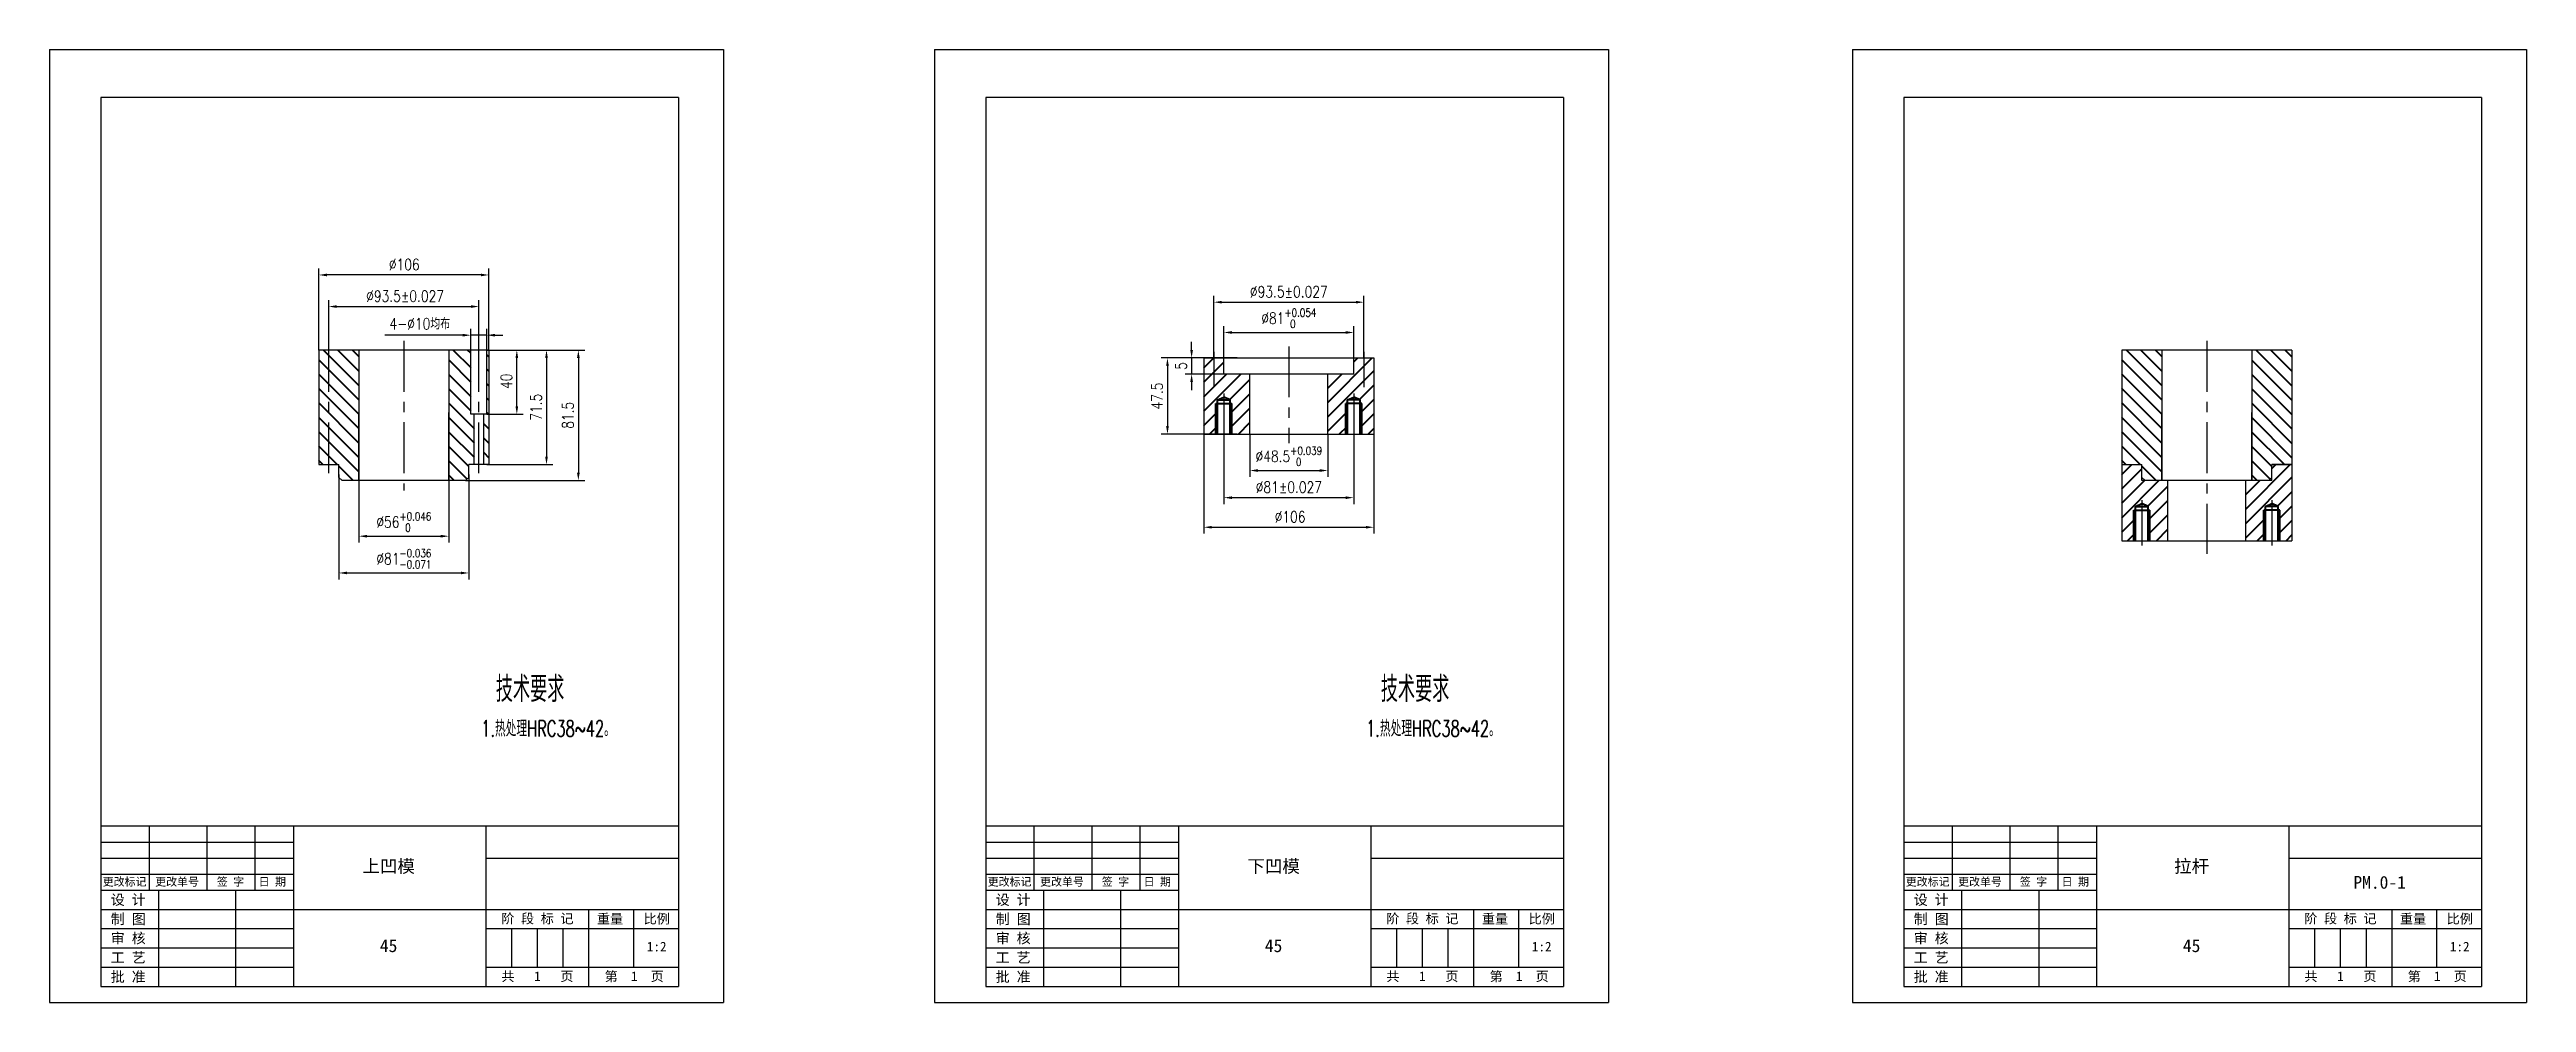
# Model space of a CAD drawing. Extents: x -23172 to -18855, y 7404 to 10591.
# Drawn here: x -19627 to -18855, y 9213 to 9510 of the extents above; entities that cross this region are included whole.
import ezdxf
from ezdxf.enums import TextEntityAlignment as Align

# ---------------------------------------------------------------- set-up
doc = ezdxf.new("R2010")
doc.units = 0
doc.header["$LTSCALE"] = 10
doc.linetypes.add('CENTER', pattern=[50.8, 31.75, -6.35, 6.35, -6.35])
doc.layers.get('DEFPOINTS').update_dxf_attribs({"linetype": 'CONTINUOUS'})
for name, color, linetype in [('2细线层', 3, 'CONTINUOUS'), ('3中心线层', 1, 'CENTER'), ('6文字层', 3, 'CONTINUOUS'), ('7标注层', 4, 'CONTINUOUS'), ('CONT', 3, 'CONTINUOUS'), ('TEXT', 1, 'CONTINUOUS')]:
    doc.layers.add(name, color=color, linetype=linetype)
doc.layers.add('YELLOW', color=2, linetype='CONTINUOUS', lineweight=40)
doc.styles.add('CHINA1', font='')
doc.styles.add('PC_TEXTSTYLE', font='txt.shx', dxfattribs={"width": 0.8, "bigfont": 'hzfs.shx'})
doc.styles.get('CHINA1').set_extended_font_data('SimSun')
doc.dimstyles.new('TH_GBDIM', dxfattribs={"dimtxt": 3.5, "dimasz": 2.5, "dimexe": 2, "dimexo": 0, "dimgap": 1.5, "dimtad": 1, "dimdec": 1, "dimzin": 0, "dimdsep": 46, "dimtxsty": 'PC_TEXTSTYLE', "dimcen": 2.5, "dimadec": 0, "dimazin": 0, "dimtfac": 0.714286, "dimtdec": 4, "dimtmove": 0, "dimatfit": 3, "dimfxl": 1, "dimtolj": 1, "dimtzin": 0, "dimarcsym": 0})

msp = doc.modelspace()

# ---------------------------------------------------------------- texts
at = {"layer": '6文字层', "lineweight": -3, "ltscale": 0.5, "style": 'PC_TEXTSTYLE', "width": 0.667}
for s, height, p in [('技术要求', 8, (-19488.06, 9306.82)), ('技术要求', 8, (-19212.29, 9306.82)), ('1.热处理HRC38~42。', 5, (-19492.61, 9296.04)), ('1.热处理HRC38~42。', 5, (-19216.85, 9296.04))]:
    msp.add_text(s, height=height, dxfattribs=at).set_placement(p)
at = {"layer": 'TEXT', "lineweight": -3, "style": 'CHINA1'}
for s, height, p in [('上凹模', 4, (-19521.46, 9253.64)), ('下凹模', 4, (-19245.7, 9253.64)), ('拉杆', 4, (-18959.63, 9253.64)), ('更改标记', 2.5, (-19603.73, 9249.53)), ('更改单号', 2.5, (-19587.4, 9249.53)), ('签 字', 2.5, (-19570.73, 9249.53)), ('日 期', 2.5, (-19557.71, 9249.53)), ('更改标记', 2.5, (-19327.96, 9249.53)), ('更改单号', 2.5, (-19311.64, 9249.53)), ('签 字', 2.5, (-19294.96, 9249.53)), ('日 期', 2.5, (-19281.94, 9249.53)), ('更改标记', 2.5, (-19041.89, 9249.53)), ('更改单号', 2.5, (-19025.57, 9249.53)), ('签 字', 2.5, (-19008.89, 9249.53)), ('日 期', 2.5, (-18995.87, 9249.53)), ('PM.0-1', 4, (-18901.05, 9248.6)), ('阶 段 标 记', 3, (-19475.1, 9237.81)), ('重量', 3, (-19452.48, 9237.75)), ('比例', 3, (-19437.92, 9237.75)), ('阶 段 标 记', 3, (-19199.34, 9237.81)), ('重量', 3, (-19176.71, 9237.75)), ('比例', 3, (-19162.15, 9237.75)), ('阶 段 标 记', 3, (-18913.26, 9237.81)), ('重量', 3, (-18890.64, 9237.75)), ('比例', 3, (-18876.08, 9237.75)), ('45', 4, (-19521.46, 9228.86)), ('1:2', 3, (-19437.92, 9229.07)), ('45', 4, (-19245.7, 9228.86)), ('1:2', 3, (-19162.15, 9229.07)), ('45', 4, (-18959.63, 9228.86)), ('1:2', 3, (-18876.08, 9229.07)), ('共   1   页', 3, (-19475.1, 9219.81)), ('第  1  页', 3, (-19444.93, 9219.81)), ('共   1   页', 3, (-19199.34, 9219.81)), ('第  1  页', 3, (-19169.16, 9219.81)), ('共   1   页', 3, (-18913.26, 9219.81)), ('第  1  页', 3, (-18883.09, 9219.81))]:
    msp.add_text(s, height=height, dxfattribs=at).set_placement(p, align=Align.CENTER)
for s, p in [('设 计', (-19608.06, 9243.58)), ('设 计', (-19332.3, 9243.58)), ('设 计', (-19046.23, 9243.58)), ('制 图', (-19608.06, 9237.58)), ('制 图', (-19332.3, 9237.58)), ('制 图', (-19046.23, 9237.58)), ('审 核', (-19608.06, 9231.58)), ('审 核', (-19332.3, 9231.58)), ('审 核', (-19046.23, 9231.58)), ('工 艺', (-19608.06, 9225.58)), ('工 艺', (-19332.3, 9225.58)), ('工 艺', (-19046.23, 9225.58)), ('批 准', (-19608.06, 9219.58)), ('批 准', (-19332.3, 9219.58)), ('批 准', (-19046.23, 9219.58))]:
    msp.add_text(s, height=3.2, dxfattribs=at).set_placement(p)

# ---------------------------------------------------------------- blocks, each defined once
blk = doc.blocks.new('*D305')
at = {"layer": '7标注层', "color": 0, "lineweight": -2, "ltscale": 0.5}
for p, q in [((-19267.45, 9391.6), (-19267.45, 9359.27)), ((-19214.45, 9391.6), (-19214.45, 9359.27)), ((-19264.95, 9361.27), (-19216.95, 9361.27))]:
    blk.add_line(p, q, dxfattribs=at)
at = {"layer": '7标注层', "color": 0, "lineweight": -3, "ltscale": 0.5}
for points in [[(-19264.95, 9361.69), (-19264.95, 9360.85), (-19267.45, 9361.27)], [(-19216.95, 9361.69), (-19216.95, 9360.85), (-19214.45, 9361.27)]]:
    blk.add_solid(points, dxfattribs=at)
at = {"layer": 'DEFPOINTS', "color": 0, "lineweight": -3, "ltscale": 0.5}
for p in [(-19267.45, 9391.6), (-19214.45, 9391.6), (-19214.45, 9361.27)]:
    blk.add_point(p, dxfattribs=at)
at = {"layer": '7标注层', "color": 0, "lineweight": -3, "ltscale": 0.5, "insert": (-19240.55, 9364.52), "char_height": 3.5, "attachment_point": 5, "style": 'PC_TEXTSTYLE'}
blk.add_mtext('\\A1;%%c106{}{}', dxfattribs=at)
blk = doc.blocks.new('*D306')
at = {"layer": '7标注层', "color": 0, "lineweight": -2, "ltscale": 0.5}
for p, q in [((-19257, 9414.03), (-19280.77, 9414.03)), ((-19278.77, 9411.53), (-19278.77, 9392.78)), ((-19257, 9390.28), (-19280.77, 9390.28))]:
    blk.add_line(p, q, dxfattribs=at)
at = {"layer": '7标注层', "color": 0, "lineweight": -3, "ltscale": 0.5}
for points in [[(-19279.18, 9411.53), (-19278.35, 9411.53), (-19278.77, 9414.03)], [(-19279.18, 9392.78), (-19278.35, 9392.78), (-19278.77, 9390.28)]]:
    blk.add_solid(points, dxfattribs=at)
at = {"layer": 'DEFPOINTS', "color": 0, "lineweight": -3, "ltscale": 0.5}
for p in [(-19257, 9414.03), (-19278.77, 9390.28), (-19257, 9390.28)]:
    blk.add_point(p, dxfattribs=at)
at = {"layer": '7标注层', "color": 0, "lineweight": -3, "ltscale": 0.5, "insert": (-19282.02, 9402.16), "char_height": 3.5, "attachment_point": 5, "rotation": 90, "style": 'PC_TEXTSTYLE'}
blk.add_mtext('\\A1;47.5{}{}', dxfattribs=at)
blk = doc.blocks.new('*D307')
at = {"layer": '7标注层', "color": 0, "lineweight": -2, "ltscale": 0.5}
for p, q in [((-19271.25, 9416.53), (-19271.25, 9419.03)), ((-19261.2, 9414.03), (-19273.25, 9414.03)), ((-19261.2, 9409.03), (-19273.25, 9409.03)), ((-19271.25, 9414.03), (-19271.25, 9409.03)), ((-19271.25, 9406.53), (-19271.25, 9404.03))]:
    blk.add_line(p, q, dxfattribs=at)
at = {"layer": '7标注层', "color": 0, "lineweight": -3, "ltscale": 0.5}
for points in [[(-19271.67, 9416.53), (-19270.83, 9416.53), (-19271.25, 9414.03)], [(-19271.67, 9406.53), (-19270.83, 9406.53), (-19271.25, 9409.03)]]:
    blk.add_solid(points, dxfattribs=at)
at = {"layer": 'DEFPOINTS', "color": 0, "lineweight": -3, "ltscale": 0.5}
for p in [(-19271.25, 9409.03), (-19261.2, 9414.03), (-19261.2, 9409.03)]:
    blk.add_point(p, dxfattribs=at)
at = {"layer": '7标注层', "color": 0, "lineweight": -3, "ltscale": 0.5, "insert": (-19274.5, 9411.53), "char_height": 3.5, "attachment_point": 5, "rotation": 90, "style": 'PC_TEXTSTYLE'}
blk.add_mtext('\\A1;5{}{}', dxfattribs=at)
blk = doc.blocks.new('*D308')
at = {"layer": '7标注层', "color": 0, "lineweight": -2, "ltscale": 0.5}
for p, q in [((-19261.2, 9414.03), (-19261.2, 9423.98)), ((-19258.7, 9421.98), (-19223.2, 9421.98)), ((-19220.7, 9414.03), (-19220.7, 9423.98))]:
    blk.add_line(p, q, dxfattribs=at)
at = {"layer": '7标注层', "color": 0, "lineweight": -3, "ltscale": 0.5}
for points in [[(-19258.7, 9422.4), (-19258.7, 9421.56), (-19261.2, 9421.98)], [(-19223.2, 9422.4), (-19223.2, 9421.56), (-19220.7, 9421.98)]]:
    blk.add_solid(points, dxfattribs=at)
at = {"layer": 'DEFPOINTS', "color": 0, "lineweight": -3, "ltscale": 0.5}
for p in [(-19220.7, 9421.98), (-19261.2, 9414.03), (-19220.7, 9414.03)]:
    blk.add_point(p, dxfattribs=at)
at = {"layer": '7标注层', "color": 0, "lineweight": -3, "ltscale": 0.5, "insert": (-19240.95, 9426.4), "char_height": 3.5, "attachment_point": 5, "style": 'PC_TEXTSTYLE'}
blk.add_mtext('\\A1;%%c81{}{\\H0.7143x;\\S+0.054^  0;}', dxfattribs=at)
blk = doc.blocks.new('*D309')
at = {"layer": '7标注层', "color": 0, "lineweight": -2, "ltscale": 0.5}
for p, q in [((-19261.2, 9388.79), (-19261.2, 9368.49)), ((-19220.7, 9388.79), (-19220.7, 9368.49)), ((-19258.7, 9370.49), (-19223.2, 9370.49))]:
    blk.add_line(p, q, dxfattribs=at)
at = {"layer": '7标注层', "color": 0, "lineweight": -3, "ltscale": 0.5}
for points in [[(-19258.7, 9370.9), (-19258.7, 9370.07), (-19261.2, 9370.49)], [(-19223.2, 9370.9), (-19223.2, 9370.07), (-19220.7, 9370.49)]]:
    blk.add_solid(points, dxfattribs=at)
at = {"layer": 'DEFPOINTS', "color": 0, "lineweight": -3, "ltscale": 0.5}
for p in [(-19261.2, 9388.79), (-19220.7, 9388.79), (-19220.7, 9370.49)]:
    blk.add_point(p, dxfattribs=at)
at = {"layer": '7标注层', "color": 0, "lineweight": -3, "ltscale": 0.5, "insert": (-19240.95, 9373.74), "char_height": 3.5, "attachment_point": 5, "style": 'PC_TEXTSTYLE'}
blk.add_mtext('\\A1;%%c81{}{%%p0.027}', dxfattribs=at)
blk = doc.blocks.new('*D310')
at = {"layer": '7标注层', "color": 0, "lineweight": -2, "ltscale": 0.5}
for p, q in [((-19253.07, 9390.28), (-19253.07, 9376.95)), ((-19228.82, 9390.28), (-19228.82, 9376.95)), ((-19250.57, 9378.95), (-19231.32, 9378.95))]:
    blk.add_line(p, q, dxfattribs=at)
at = {"layer": '7标注层', "color": 0, "lineweight": -3, "ltscale": 0.5}
for points in [[(-19250.57, 9379.37), (-19250.57, 9378.53), (-19253.07, 9378.95)], [(-19231.32, 9379.37), (-19231.32, 9378.53), (-19228.82, 9378.95)]]:
    blk.add_solid(points, dxfattribs=at)
at = {"layer": 'DEFPOINTS', "color": 0, "lineweight": -3, "ltscale": 0.5}
for p in [(-19253.07, 9390.28), (-19228.82, 9390.28), (-19228.82, 9378.95)]:
    blk.add_point(p, dxfattribs=at)
at = {"layer": '7标注层', "color": 0, "lineweight": -3, "ltscale": 0.5, "insert": (-19240.95, 9383.37), "char_height": 3.5, "attachment_point": 5, "style": 'PC_TEXTSTYLE'}
blk.add_mtext('\\A1;%%c48.5{}{\\H0.7143x;\\S+0.039^  0;}', dxfattribs=at)
blk = doc.blocks.new('*D311')
at = {"layer": '7标注层', "color": 0, "lineweight": -2, "ltscale": 0.5}
for p, q in [((-19543.21, 9416.5), (-19543.21, 9441.9)), ((-19492.71, 9439.9), (-19540.71, 9439.9)), ((-19490.21, 9416.5), (-19490.21, 9441.9))]:
    blk.add_line(p, q, dxfattribs=at)
at = {"layer": '7标注层', "color": 0, "lineweight": -3, "ltscale": 0.5}
for points in [[(-19540.71, 9440.31), (-19540.71, 9439.48), (-19543.21, 9439.9)], [(-19492.71, 9440.31), (-19492.71, 9439.48), (-19490.21, 9439.9)]]:
    blk.add_solid(points, dxfattribs=at)
at = {"layer": 'DEFPOINTS', "color": 0, "lineweight": -3, "ltscale": 0.5}
for p in [(-19543.21, 9439.9), (-19543.21, 9416.5), (-19490.21, 9416.5)]:
    blk.add_point(p, dxfattribs=at)
at = {"layer": '7标注层', "color": 0, "lineweight": -3, "ltscale": 0.5, "insert": (-19516.59, 9443.15), "char_height": 3.5, "attachment_point": 5, "style": 'PC_TEXTSTYLE'}
blk.add_mtext('\\A1;%%c106{}{}', dxfattribs=at)
blk = doc.blocks.new('*D312')
at = {"layer": '7标注层', "color": 0, "lineweight": -2, "ltscale": 0.5}
for p, q in [((-19264.35, 9414.03), (-19264.35, 9433.41)), ((-19217.57, 9414.03), (-19217.57, 9433.41)), ((-19261.85, 9431.41), (-19220.07, 9431.41))]:
    blk.add_line(p, q, dxfattribs=at)
at = {"layer": '7标注层', "color": 0, "lineweight": -3, "ltscale": 0.5}
for points in [[(-19261.85, 9431.83), (-19261.85, 9430.99), (-19264.35, 9431.41)], [(-19220.07, 9431.83), (-19220.07, 9430.99), (-19217.57, 9431.41)]]:
    blk.add_solid(points, dxfattribs=at)
at = {"layer": 'DEFPOINTS', "color": 0, "lineweight": -3, "ltscale": 0.5}
for p in [(-19217.57, 9431.41), (-19264.35, 9414.03), (-19217.57, 9414.03)]:
    blk.add_point(p, dxfattribs=at)
at = {"layer": '7标注层', "color": 0, "lineweight": -3, "ltscale": 0.5, "insert": (-19240.96, 9434.66), "char_height": 3.5, "attachment_point": 5, "style": 'PC_TEXTSTYLE'}
blk.add_mtext('\\A1;%%c93.5{}{%%p0.027}', dxfattribs=at)
blk = doc.blocks.new('*D313')
at = {"layer": '7标注层', "color": 0, "lineweight": -2, "ltscale": 0.5}
for p, q in [((-19540.12, 9414.03), (-19540.12, 9432.05)), ((-19493.34, 9414.03), (-19493.34, 9432.05)), ((-19537.62, 9430.05), (-19495.84, 9430.05))]:
    blk.add_line(p, q, dxfattribs=at)
at = {"layer": '7标注层', "color": 0, "lineweight": -3, "ltscale": 0.5}
for points in [[(-19537.62, 9430.47), (-19537.62, 9429.63), (-19540.12, 9430.05)], [(-19495.84, 9430.47), (-19495.84, 9429.63), (-19493.34, 9430.05)]]:
    blk.add_solid(points, dxfattribs=at)
at = {"layer": 'DEFPOINTS', "color": 0, "lineweight": -3, "ltscale": 0.5}
for p in [(-19493.34, 9430.05), (-19540.12, 9414.03), (-19493.34, 9414.03)]:
    blk.add_point(p, dxfattribs=at)
at = {"layer": '7标注层', "color": 0, "lineweight": -3, "ltscale": 0.5, "insert": (-19516.34, 9433.3), "char_height": 3.5, "attachment_point": 5, "style": 'PC_TEXTSTYLE'}
blk.add_mtext('\\A1;%%c93.5{}{%%p0.027}', dxfattribs=at)
blk = doc.blocks.new('*D314')
at = {"layer": '7标注层', "color": 0, "lineweight": -2, "ltscale": 0.5}
for p, q in [((-19498.34, 9421.12), (-19522.66, 9421.12)), ((-19495.84, 9413.91), (-19495.84, 9423.12)), ((-19490.84, 9421.12), (-19495.84, 9421.12)), ((-19490.84, 9413.91), (-19490.84, 9423.12)), ((-19488.34, 9421.12), (-19485.84, 9421.12))]:
    blk.add_line(p, q, dxfattribs=at)
at = {"layer": '7标注层', "color": 0, "lineweight": -3, "ltscale": 0.5}
for points in [[(-19498.34, 9421.54), (-19498.34, 9420.71), (-19495.84, 9421.12)], [(-19488.34, 9421.54), (-19488.34, 9420.71), (-19490.84, 9421.12)]]:
    blk.add_solid(points, dxfattribs=at)
at = {"layer": 'DEFPOINTS', "color": 0, "lineweight": -3, "ltscale": 0.5}
for p in [(-19490.84, 9421.12), (-19495.84, 9413.91), (-19490.84, 9413.91)]:
    blk.add_point(p, dxfattribs=at)
at = {"layer": '7标注层', "color": 0, "lineweight": -3, "ltscale": 0.5, "insert": (-19511.75, 9424.68), "char_height": 3.5, "attachment_point": 5, "style": 'PC_TEXTSTYLE'}
blk.add_mtext('\\A1;4-%%c10均布{}{}', dxfattribs=at)
blk = doc.blocks.new('*D315')
at = {"layer": '7标注层', "color": 0, "lineweight": -2, "ltscale": 0.5}
for p, q in [((-19490.84, 9416.5), (-19479.51, 9416.5)), ((-19481.51, 9399), (-19481.51, 9414)), ((-19490.84, 9396.5), (-19479.51, 9396.5))]:
    blk.add_line(p, q, dxfattribs=at)
at = {"layer": '7标注层', "color": 0, "lineweight": -3, "ltscale": 0.5}
for points in [[(-19481.93, 9414), (-19481.09, 9414), (-19481.51, 9416.5)], [(-19481.93, 9399), (-19481.09, 9399), (-19481.51, 9396.5)]]:
    blk.add_solid(points, dxfattribs=at)
at = {"layer": 'DEFPOINTS', "color": 0, "lineweight": -3, "ltscale": 0.5}
for p in [(-19490.84, 9416.5), (-19481.51, 9416.5), (-19490.84, 9396.5)]:
    blk.add_point(p, dxfattribs=at)
at = {"layer": '7标注层', "color": 0, "lineweight": -3, "ltscale": 0.5, "insert": (-19484.76, 9406.77), "char_height": 3.5, "attachment_point": 5, "rotation": 90, "style": 'PC_TEXTSTYLE'}
blk.add_mtext('\\A1;40{}{}', dxfattribs=at)
blk = doc.blocks.new('*D316')
at = {"layer": '7标注层', "color": 0, "lineweight": -2, "ltscale": 0.5}
for p, q in [((-19490.84, 9416.5), (-19470.27, 9416.5)), ((-19472.27, 9414), (-19472.27, 9383.3)), ((-19490.84, 9380.8), (-19470.27, 9380.8))]:
    blk.add_line(p, q, dxfattribs=at)
at = {"layer": '7标注层', "color": 0, "lineweight": -3, "ltscale": 0.5}
for points in [[(-19472.68, 9414), (-19471.85, 9414), (-19472.27, 9416.5)], [(-19472.68, 9383.3), (-19471.85, 9383.3), (-19472.27, 9380.8)]]:
    blk.add_solid(points, dxfattribs=at)
at = {"layer": 'DEFPOINTS', "color": 0, "lineweight": -3, "ltscale": 0.5}
for p in [(-19490.84, 9416.5), (-19490.84, 9380.8), (-19472.27, 9380.8)]:
    blk.add_point(p, dxfattribs=at)
at = {"layer": '7标注层', "color": 0, "lineweight": -3, "ltscale": 0.5, "insert": (-19475.52, 9398.65), "char_height": 3.5, "attachment_point": 5, "rotation": 90, "style": 'PC_TEXTSTYLE'}
blk.add_mtext('\\A1;71.5{}{}', dxfattribs=at)
blk = doc.blocks.new('*D317')
at = {"layer": '7标注层', "color": 0, "lineweight": -2, "ltscale": 0.5}
for p, q in [((-19490.21, 9416.5), (-19460.34, 9416.5)), ((-19462.34, 9414), (-19462.34, 9378.3)), ((-19497.46, 9375.8), (-19460.34, 9375.8))]:
    blk.add_line(p, q, dxfattribs=at)
at = {"layer": '7标注层', "color": 0, "lineweight": -3, "ltscale": 0.5}
for points in [[(-19462.76, 9414), (-19461.92, 9414), (-19462.34, 9416.5)], [(-19462.76, 9378.3), (-19461.92, 9378.3), (-19462.34, 9375.8)]]:
    blk.add_solid(points, dxfattribs=at)
at = {"layer": 'DEFPOINTS', "color": 0, "lineweight": -3, "ltscale": 0.5}
for p in [(-19490.21, 9416.5), (-19497.46, 9375.8), (-19462.34, 9375.8)]:
    blk.add_point(p, dxfattribs=at)
at = {"layer": '7标注层', "color": 0, "lineweight": -3, "ltscale": 0.5, "insert": (-19465.59, 9396.15), "char_height": 3.5, "attachment_point": 5, "rotation": 90, "style": 'PC_TEXTSTYLE'}
blk.add_mtext('\\A1;81.5{}{}', dxfattribs=at)
blk = doc.blocks.new('*D318')
at = {"layer": '7标注层', "color": 0, "lineweight": -2, "ltscale": 0.5}
for p, q in [((-19536.96, 9377.66), (-19536.96, 9345.02)), ((-19496.46, 9377.66), (-19496.46, 9345.02)), ((-19534.46, 9347.02), (-19498.96, 9347.02))]:
    blk.add_line(p, q, dxfattribs=at)
at = {"layer": '7标注层', "color": 0, "lineweight": -3, "ltscale": 0.5}
for points in [[(-19534.46, 9347.44), (-19534.46, 9346.61), (-19536.96, 9347.02)], [(-19498.96, 9347.44), (-19498.96, 9346.61), (-19496.46, 9347.02)]]:
    blk.add_solid(points, dxfattribs=at)
at = {"layer": 'DEFPOINTS', "color": 0, "lineweight": -3, "ltscale": 0.5}
for p in [(-19536.96, 9377.66), (-19496.46, 9377.66), (-19496.46, 9347.02)]:
    blk.add_point(p, dxfattribs=at)
at = {"layer": '7标注层', "color": 0, "lineweight": -3, "ltscale": 0.5, "insert": (-19516.71, 9351.44), "char_height": 3.5, "attachment_point": 5, "style": 'PC_TEXTSTYLE'}
blk.add_mtext('\\A1;%%c81{}{\\H0.7143x;\\S-0.036^ -0.071;}', dxfattribs=at)
blk = doc.blocks.new('*D319')
at = {"layer": '7标注层', "color": 0, "lineweight": -2, "ltscale": 0.5}
for p, q in [((-19530.71, 9380.57), (-19530.71, 9356.48)), ((-19502.71, 9380.57), (-19502.71, 9356.48)), ((-19528.21, 9358.48), (-19505.21, 9358.48))]:
    blk.add_line(p, q, dxfattribs=at)
at = {"layer": '7标注层', "color": 0, "lineweight": -3, "ltscale": 0.5}
for points in [[(-19528.21, 9358.89), (-19528.21, 9358.06), (-19530.71, 9358.48)], [(-19505.21, 9358.89), (-19505.21, 9358.06), (-19502.71, 9358.48)]]:
    blk.add_solid(points, dxfattribs=at)
at = {"layer": 'DEFPOINTS', "color": 0, "lineweight": -3, "ltscale": 0.5}
for p in [(-19530.71, 9380.57), (-19502.71, 9380.57), (-19502.71, 9358.48)]:
    blk.add_point(p, dxfattribs=at)
at = {"layer": '7标注层', "color": 0, "lineweight": -3, "ltscale": 0.5, "insert": (-19516.71, 9362.89), "char_height": 3.5, "attachment_point": 5, "style": 'PC_TEXTSTYLE'}
blk.add_mtext('\\A1;%%c56{}{\\H0.7143x;\\S+0.046^  0;}', dxfattribs=at)

# ---------------------------------------------------------------- dimensions: what is measured, and where the dimension line sits
at = {"layer": '7标注层', "lineweight": -3, "ltscale": 0.5}
dim = msp.add_linear_dim(base=(-19543.21, 9439.9), p1=(-19490.21, 9416.5), p2=(-19543.21, 9416.5), text='%%c106{}{}', dimstyle='TH_GBDIM', override={"dimgap": 1.5, "dimtad": 1, "dimjust": 0, "dimdec": 1, "dimlfac": 1, "dimse1": 0, "dimse2": 0, "dimsd1": 0, "dimsd2": 0}, dxfattribs=at)
dim.commit()
dim.dimension.update_dxf_attribs({"geometry": '*D311', "text_midpoint": (-19516.59, 9439.9), "dimtype": 160})
for base, p1, p2, text, picture, middle in [((-19493.34, 9430.05), (-19540.12, 9414.03), (-19493.34, 9414.03), '%%c93.5{}{%%p0.027}', '*D313', (-19516.34, 9430.05)), ((-19228.82, 9378.95), (-19253.07, 9390.28), (-19228.82, 9390.28), '%%c48.5{}{\\H0.7143x;\\S+0.039^  0;}', '*D310', (-19240.95, 9378.95))]:
    dim = msp.add_linear_dim(base=base, p1=p1, p2=p2, text=text, dimstyle='TH_GBDIM', dxfattribs=at)
    dim.commit()
    dim.dimension.update_dxf_attribs({"geometry": picture, "text_midpoint": middle, "dimtype": 160})
for base, p1, p2, text, picture, middle in [((-19217.57, 9431.41), (-19264.35, 9414.03), (-19217.57, 9414.03), '%%c93.5{}{%%p0.027}', '*D312', (-19240.96, 9434.66)), ((-19220.7, 9421.98), (-19261.2, 9414.03), (-19220.7, 9414.03), '%%c81{}{\\H0.7143x;\\S+0.054^  0;}', '*D308', (-19240.95, 9426.4)), ((-19220.7, 9370.49), (-19261.2, 9388.79), (-19220.7, 9388.79), '%%c81{}{%%p0.027}', '*D309', (-19240.95, 9373.74))]:
    dim = msp.add_linear_dim(base=base, p1=p1, p2=p2, text=text, dimstyle='TH_GBDIM', dxfattribs=at)
    dim.commit()
    dim.dimension.update_dxf_attribs({"geometry": picture, "text_midpoint": middle})
for base, p1, p2, angle, text, picture, middle in [((-19490.84, 9421.12), (-19495.84, 9413.91), (-19490.84, 9413.91), 180, '4-%%c10均布{}{}', '*D314', (-19511.75, 9421.12)), ((-19481.51, 9416.5), (-19490.84, 9396.5), (-19490.84, 9416.5), 90, '40{}{}', '*D315', (-19481.51, 9406.77)), ((-19214.45, 9361.27), (-19267.45, 9391.6), (-19214.45, 9391.6), 180, '%%c106{}{}', '*D305', (-19240.55, 9361.27))]:
    dim = msp.add_linear_dim(base=base, p1=p1, p2=p2, angle=angle, text=text, dimstyle='TH_GBDIM', override={"dimgap": 1.5, "dimtad": 1, "dimjust": 0, "dimdec": 1, "dimlfac": 1, "dimse1": 0, "dimse2": 0, "dimsd1": 0, "dimsd2": 0}, dxfattribs=at)
    dim.commit()
    dim.dimension.update_dxf_attribs({"geometry": picture, "text_midpoint": middle, "dimtype": 160})
for base, p1, p2, text, picture, middle in [((-19462.34, 9375.8), (-19490.21, 9416.5), (-19497.46, 9375.8), '81.5{}{}', '*D317', (-19465.59, 9396.15)), ((-19472.27, 9380.8), (-19490.84, 9416.5), (-19490.84, 9380.8), '71.5{}{}', '*D316', (-19475.52, 9398.65)), ((-19271.25, 9409.03), (-19261.2, 9414.03), (-19261.2, 9409.03), '5{}{}', '*D307', (-19274.5, 9411.53))]:
    dim = msp.add_linear_dim(base=base, p1=p1, p2=p2, angle=90, text=text, dimstyle='TH_GBDIM', dxfattribs=at)
    dim.commit()
    dim.dimension.update_dxf_attribs({"geometry": picture, "text_midpoint": middle})
for base, p1, p2, angle, text, picture, middle in [((-19278.77, 9390.28), (-19257, 9414.03), (-19257, 9390.28), 90, '47.5{}{}', '*D306', (-19282.02, 9402.16)), ((-19502.71, 9358.48), (-19530.71, 9380.57), (-19502.71, 9380.57), 180, '%%c56{}{\\H0.7143x;\\S+0.046^  0;}', '*D319', (-19516.71, 9362.89)), ((-19496.46, 9347.02), (-19536.96, 9377.66), (-19496.46, 9377.66), 180, '%%c81{}{\\H0.7143x;\\S-0.036^ -0.071;}', '*D318', (-19516.71, 9351.44))]:
    dim = msp.add_linear_dim(base=base, p1=p1, p2=p2, angle=angle, text=text, dimstyle='TH_GBDIM', override={"dimgap": 1.5, "dimtad": 1, "dimjust": 0, "dimdec": 1, "dimlfac": 1, "dimse1": 0, "dimse2": 0, "dimsd1": 0, "dimsd2": 0}, dxfattribs=at)
    dim.commit()
    dim.dimension.update_dxf_attribs({"geometry": picture, "text_midpoint": middle})

# ---------------------------------------------------------------- hatches: boundary and pattern name
at = {"layer": '2细线层', "lineweight": 40}
h = msp.add_hatch(dxfattribs=at)
h.set_pattern_fill('ANSI31', color=256, angle=270, style=0)
h.paths.add_polyline_path([(-19530.71, 9416.5), (-19543.21, 9416.5), (-19543.21, 9380.8), (-19536.96, 9380.8), (-19536.96, 9376.8), (-19535.96, 9375.8), (-19530.71, 9375.8)])
h.paths.add_polyline_path([(-19502.71, 9375.8), (-19497.46, 9375.8), (-19496.46, 9376.8), (-19496.46, 9380.8), (-19494.84, 9380.8), (-19494.84, 9396.5), (-19495.84, 9396.5), (-19495.84, 9416.5), (-19502.71, 9416.5)])
h.paths.add_polyline_path([(-19491.84, 9380.8), (-19490.21, 9380.8), (-19490.21, 9416.5), (-19490.84, 9416.5), (-19490.84, 9396.5), (-19491.84, 9396.5)])
h = msp.add_hatch(dxfattribs=at)
h.set_pattern_fill('ANSI31', color=256, angle=270, style=0)
h.set_pattern_definition([(315, (561.836, 0), (2.24506403, 2.24506403), [])])
h.paths.add_polyline_path([(-18968.87, 9416.5), (-18981.37, 9416.5), (-18981.37, 9380.8), (-18975.12, 9380.8), (-18975.12, 9376.8), (-18974.12, 9375.8), (-18968.87, 9375.8)])
h.paths.add_polyline_path([(-18940.87, 9375.8), (-18935.62, 9375.8), (-18934.62, 9376.8), (-18934.62, 9380.8), (-18928.37, 9380.8), (-18928.37, 9416.5), (-18940.87, 9416.5)])
h = msp.add_hatch(dxfattribs=at)
h.set_pattern_fill('ANSI31', color=256, style=0)
h.set_pattern_definition([(45, (275.765, 33.2362), (-2.24506403, 2.24506403), [])])
h.paths.add_polyline_path([(-19223.2, 9399.85), (-19222.7, 9399.85), (-19222.7, 9401), (-19220.7, 9401.86), (-19218.7, 9401), (-19218.7, 9399.85), (-19218.2, 9399.85), (-19218.2, 9390.28), (-19214.45, 9390.28), (-19214.45, 9414.03), (-19220.7, 9414.03), (-19220.7, 9409.03), (-19228.82, 9409.03), (-19228.82, 9390.28), (-19223.2, 9390.28)])
h.paths.add_polyline_path([(-19261.2, 9401.86), (-19259.2, 9401), (-19259.2, 9399.85), (-19258.7, 9399.85), (-19258.7, 9390.28), (-19253.07, 9390.28), (-19253.07, 9409.03), (-19261.2, 9409.03), (-19261.2, 9414.03), (-19267.45, 9414.03), (-19267.45, 9390.28), (-19263.7, 9390.28), (-19263.7, 9399.85), (-19263.2, 9399.85), (-19263.2, 9401)])
h.paths.add_polyline_path([(-19258.7, 9399.85), (-19259.2, 9399.85), (-19259.2, 9390.28), (-19258.7, 9390.28)], flags=17)
h.paths.add_polyline_path([(-19263.7, 9390.28), (-19263.2, 9390.28), (-19263.2, 9399.85), (-19263.7, 9399.85)], flags=17)
h.paths.add_polyline_path([(-19223.2, 9390.28), (-19222.7, 9390.28), (-19222.7, 9399.85), (-19223.2, 9399.85)], flags=17)
h.paths.add_polyline_path([(-19218.2, 9399.85), (-19218.7, 9399.85), (-19218.7, 9390.28), (-19218.2, 9390.28)], flags=17)
h = msp.add_hatch(dxfattribs=at)
h.set_pattern_fill('ANSI31', color=256, style=0)
h.set_pattern_definition([(45, (561.836, -2e-12), (-2.24506403, 2.24506403), [])])
h.paths.add_polyline_path([(-18937.12, 9366.61), (-18936.62, 9366.61), (-18936.62, 9367.77), (-18934.62, 9368.62), (-18932.62, 9367.77), (-18932.62, 9366.61), (-18932.12, 9366.61), (-18932.12, 9357.05), (-18928.37, 9357.05), (-18928.37, 9380.8), (-18934.62, 9380.8), (-18934.62, 9375.8), (-18942.75, 9375.8), (-18942.75, 9357.05), (-18937.12, 9357.05)])
h.paths.add_polyline_path([(-18975.12, 9368.62), (-18973.12, 9367.77), (-18973.12, 9366.61), (-18972.62, 9366.61), (-18972.62, 9357.05), (-18967, 9357.05), (-18967, 9375.8), (-18975.12, 9375.8), (-18975.12, 9380.8), (-18981.37, 9380.8), (-18981.37, 9357.05), (-18977.62, 9357.05), (-18977.62, 9366.61), (-18977.12, 9366.61), (-18977.12, 9367.77)])
h.paths.add_polyline_path([(-18972.62, 9366.61), (-18973.12, 9366.61), (-18973.12, 9357.05), (-18972.62, 9357.05)], flags=17)
h.paths.add_polyline_path([(-18977.62, 9357.05), (-18977.12, 9357.05), (-18977.12, 9366.61), (-18977.62, 9366.61)], flags=17)
h.paths.add_polyline_path([(-18937.12, 9357.05), (-18936.62, 9357.05), (-18936.62, 9366.61), (-18937.12, 9366.61)], flags=17)
h.paths.add_polyline_path([(-18932.12, 9366.61), (-18932.62, 9366.61), (-18932.62, 9357.05), (-18932.12, 9357.05)], flags=17)

# ---------------------------------------------------------------- linework, layer by layer
for p, q in [((-19263.7, 9390.28), (-19263.7, 9399.85)), ((-19258.7, 9390.28), (-19258.7, 9399.85)), ((-19223.2, 9390.28), (-19223.2, 9399.85)), ((-19218.2, 9390.28), (-19218.2, 9399.85)), ((-18977.62, 9357.05), (-18977.62, 9366.61)), ((-18972.62, 9357.05), (-18972.62, 9366.61)), ((-18937.12, 9357.05), (-18937.12, 9366.61)), ((-18932.12, 9357.05), (-18932.12, 9366.61))]:
    msp.add_line(p, q, dxfattribs=at)
at = {"layer": '3中心线层', "lineweight": -3, "ltscale": 0.05}
for p, q in [((-19540.09, 9378.09), (-19540.09, 9417.98)), ((-19516.71, 9419.38), (-19516.71, 9372.76)), ((-19493.34, 9378.09), (-19493.34, 9417.98)), ((-19240.95, 9417.64), (-19240.95, 9387.49)), ((-18954.87, 9419.38), (-18954.87, 9352.98)), ((-19261.2, 9402.94), (-19261.2, 9388.79)), ((-19220.7, 9402.94), (-19220.7, 9388.79)), ((-18975.12, 9369.71), (-18975.12, 9355.55)), ((-18934.62, 9369.71), (-18934.62, 9355.55))]:
    msp.add_line(p, q, dxfattribs=at)
at = {"layer": '3中心线层', "lineweight": -3, "ltscale": 0.5}
for p, q in [((-19264.32, 9415.97), (-19264.32, 9404.93)), ((-19217.57, 9415.97), (-19217.57, 9404.93))]:
    msp.add_line(p, q, dxfattribs=at)
at = {"layer": 'CONT', "lineweight": -3}
for p, q in [((-19611.13, 9263.16), (-19551.13, 9263.16)), ((-19596.13, 9268.16), (-19596.13, 9248.16)), ((-19578.13, 9268.16), (-19578.13, 9248.16)), ((-19563.13, 9268.16), (-19563.13, 9248.16)), ((-19551.13, 9268.16), (-19551.13, 9218.16)), ((-19491.13, 9268.16), (-19491.13, 9218.16)), ((-19335.36, 9263.16), (-19275.36, 9263.16)), ((-19320.36, 9268.16), (-19320.36, 9248.16)), ((-19302.36, 9268.16), (-19302.36, 9248.16)), ((-19287.36, 9268.16), (-19287.36, 9248.16)), ((-19275.36, 9268.16), (-19275.36, 9218.16)), ((-19215.36, 9268.16), (-19215.36, 9218.16)), ((-19049.29, 9263.16), (-18989.29, 9263.16)), ((-19034.29, 9268.16), (-19034.29, 9248.16)), ((-19016.29, 9268.16), (-19016.29, 9248.16)), ((-19001.29, 9268.16), (-19001.29, 9248.16)), ((-18989.29, 9268.16), (-18989.29, 9218.16)), ((-18929.29, 9268.16), (-18929.29, 9218.16)), ((-19611.13, 9258.16), (-19551.13, 9258.16)), ((-19491.13, 9258.16), (-19431.13, 9258.16)), ((-19335.36, 9258.16), (-19275.36, 9258.16)), ((-19215.36, 9258.16), (-19155.36, 9258.16)), ((-19049.29, 9258.16), (-18989.29, 9258.16)), ((-18929.29, 9258.16), (-18869.29, 9258.16)), ((-19611.13, 9253.16), (-19551.13, 9253.16)), ((-19593.13, 9248.16), (-19593.13, 9218.16)), ((-19569.13, 9248.16), (-19569.13, 9218.16)), ((-19335.36, 9253.16), (-19275.36, 9253.16)), ((-19317.36, 9248.16), (-19317.36, 9218.16)), ((-19293.36, 9248.16), (-19293.36, 9218.16)), ((-19049.29, 9253.16), (-18989.29, 9253.16)), ((-19031.29, 9248.16), (-19031.29, 9218.16)), ((-19007.29, 9248.16), (-19007.29, 9218.16)), ((-19611.13, 9242.16), (-19431.13, 9242.16)), ((-19459.13, 9242.16), (-19459.13, 9218.16)), ((-19445.13, 9242.16), (-19445.13, 9224.16)), ((-19335.36, 9242.16), (-19155.36, 9242.16)), ((-19183.36, 9242.16), (-19183.36, 9218.16)), ((-19169.36, 9242.16), (-19169.36, 9224.16)), ((-19049.29, 9242.16), (-18869.29, 9242.16)), ((-18897.29, 9242.16), (-18897.29, 9218.16)), ((-18883.29, 9242.16), (-18883.29, 9224.16)), ((-19611.13, 9236.16), (-19551.13, 9236.16)), ((-19491.13, 9236.16), (-19431.13, 9236.16)), ((-19483.13, 9236.16), (-19483.13, 9224.16)), ((-19475.13, 9236.16), (-19475.13, 9224.16)), ((-19467.13, 9236.16), (-19467.13, 9224.16)), ((-19335.36, 9236.16), (-19275.36, 9236.16)), ((-19215.36, 9236.16), (-19155.36, 9236.16)), ((-19207.36, 9236.16), (-19207.36, 9224.16)), ((-19199.36, 9236.16), (-19199.36, 9224.16)), ((-19191.36, 9236.16), (-19191.36, 9224.16)), ((-19049.29, 9236.16), (-18989.29, 9236.16)), ((-18929.29, 9236.16), (-18869.29, 9236.16)), ((-18921.29, 9236.16), (-18921.29, 9224.16)), ((-18913.29, 9236.16), (-18913.29, 9224.16)), ((-18905.29, 9236.16), (-18905.29, 9224.16)), ((-19611.13, 9230.16), (-19551.13, 9230.16)), ((-19611.13, 9224.16), (-19551.13, 9224.16)), ((-19491.13, 9224.16), (-19431.13, 9224.16)), ((-19335.36, 9230.16), (-19275.36, 9230.16)), ((-19335.36, 9224.16), (-19275.36, 9224.16)), ((-19215.36, 9224.16), (-19155.36, 9224.16)), ((-19049.29, 9230.16), (-18989.29, 9230.16)), ((-19049.29, 9224.16), (-18989.29, 9224.16)), ((-18929.29, 9224.16), (-18869.29, 9224.16))]:
    msp.add_line(p, q, dxfattribs=at)
at = {"layer": 'DEFPOINTS', "lineweight": -3}
for p, q in [((-19627.13, 9510.16), (-19627.13, 9213.16)), ((-19627.13, 9510.16), (-19417.13, 9510.16)), ((-19417.13, 9510.16), (-19417.13, 9213.16)), ((-19351.36, 9510.16), (-19351.36, 9213.16)), ((-19351.36, 9510.16), (-19141.36, 9510.16)), ((-19141.36, 9510.16), (-19141.36, 9213.16)), ((-19065.29, 9510.16), (-19065.29, 9213.16)), ((-19065.29, 9510.16), (-18855.29, 9510.16)), ((-18855.29, 9510.16), (-18855.29, 9213.16)), ((-19627.13, 9213.16), (-19417.13, 9213.16)), ((-19351.36, 9213.16), (-19141.36, 9213.16)), ((-19065.29, 9213.16), (-18855.29, 9213.16))]:
    msp.add_line(p, q, dxfattribs=at)
at = {"layer": 'YELLOW', "lineweight": -3}
for p, q in [((-19611.13, 9495.16), (-19611.13, 9218.16)), ((-19431.13, 9495.16), (-19611.13, 9495.16)), ((-19431.13, 9495.16), (-19431.13, 9218.16)), ((-19335.36, 9495.16), (-19335.36, 9218.16)), ((-19155.36, 9495.16), (-19335.36, 9495.16)), ((-19155.36, 9495.16), (-19155.36, 9218.16)), ((-19049.29, 9495.16), (-19049.29, 9218.16)), ((-18869.29, 9495.16), (-19049.29, 9495.16)), ((-18869.29, 9495.16), (-18869.29, 9218.16)), ((-19611.13, 9268.16), (-19431.13, 9268.16)), ((-19335.36, 9268.16), (-19155.36, 9268.16)), ((-19049.29, 9268.16), (-18869.29, 9268.16)), ((-19611.13, 9248.16), (-19551.13, 9248.16)), ((-19335.36, 9248.16), (-19275.36, 9248.16)), ((-19049.29, 9248.16), (-18989.29, 9248.16)), ((-19611.13, 9218.16), (-19431.13, 9218.16)), ((-19335.36, 9218.16), (-19155.36, 9218.16)), ((-19049.29, 9218.16), (-18869.29, 9218.16))]:
    msp.add_line(p, q, dxfattribs=at)
at = {"layer": 'YELLOW', "lineweight": -3, "ltscale": 0.5}
for p, q in [((-19490.21, 9416.5), (-19543.21, 9416.5)), ((-19543.21, 9416.5), (-19543.21, 9380.8)), ((-19530.71, 9416.5), (-19530.71, 9375.8)), ((-19502.71, 9416.5), (-19502.71, 9375.8)), ((-19495.84, 9396.5), (-19495.84, 9416.5)), ((-19490.84, 9396.5), (-19490.84, 9416.5)), ((-19490.21, 9416.5), (-19490.21, 9380.8)), ((-18981.37, 9416.5), (-18981.37, 9380.8)), ((-18928.37, 9416.5), (-18981.37, 9416.5)), ((-18968.87, 9416.5), (-18968.87, 9375.8)), ((-18940.87, 9416.5), (-18940.87, 9375.8)), ((-18928.37, 9416.5), (-18928.37, 9380.8)), ((-19267.45, 9414.03), (-19267.45, 9390.28)), ((-19267.45, 9414.03), (-19214.45, 9414.03)), ((-19261.2, 9409.03), (-19261.2, 9414.03)), ((-19220.7, 9409.03), (-19261.2, 9409.03)), ((-19253.07, 9390.28), (-19253.07, 9409.03)), ((-19228.82, 9390.28), (-19228.82, 9409.03)), ((-19220.7, 9409.03), (-19220.7, 9414.03)), ((-19214.45, 9414.03), (-19214.45, 9390.28)), ((-19530.71, 9375.8), (-19530.71, 9397.05)), ((-19502.71, 9375.8), (-19502.71, 9397.05)), ((-19490.84, 9396.5), (-19495.84, 9396.5)), ((-19494.84, 9380.8), (-19494.84, 9396.5)), ((-19491.84, 9380.8), (-19491.84, 9396.5)), ((-18968.87, 9375.8), (-18968.87, 9397.05)), ((-18940.87, 9375.8), (-18940.87, 9397.05)), ((-19267.45, 9390.28), (-19214.45, 9390.28)), ((-19543.21, 9380.8), (-19536.96, 9380.8)), ((-19536.96, 9376.8), (-19536.96, 9380.8)), ((-19496.46, 9376.8), (-19496.46, 9380.8)), ((-19490.21, 9380.8), (-19496.46, 9380.8)), ((-18981.37, 9380.8), (-18975.12, 9380.8)), ((-18981.37, 9380.8), (-18981.37, 9357.05)), ((-18981.37, 9380.8), (-18975.12, 9380.8)), ((-18975.12, 9376.8), (-18975.12, 9380.8)), ((-18975.12, 9375.8), (-18975.12, 9380.8)), ((-18934.62, 9376.8), (-18934.62, 9380.8)), ((-18928.37, 9380.8), (-18934.62, 9380.8)), ((-18934.62, 9375.8), (-18934.62, 9380.8)), ((-18934.62, 9380.8), (-18928.37, 9380.8)), ((-18928.37, 9380.8), (-18928.37, 9357.05)), ((-19536.96, 9376.8), (-19535.96, 9375.8)), ((-19497.46, 9375.8), (-19535.96, 9375.8)), ((-19496.46, 9376.8), (-19497.46, 9375.8)), ((-18975.12, 9376.8), (-18974.12, 9375.8)), ((-18934.62, 9375.8), (-18975.12, 9375.8)), ((-18935.62, 9375.8), (-18974.12, 9375.8)), ((-18967, 9357.05), (-18967, 9375.8)), ((-18942.75, 9357.05), (-18942.75, 9375.8)), ((-18934.62, 9376.8), (-18935.62, 9375.8)), ((-18981.37, 9357.05), (-18928.37, 9357.05))]:
    msp.add_line(p, q, dxfattribs=at)
at = {"layer": 'YELLOW', "lineweight": 40, "ltscale": 7}
for p, q in [((-19263.2, 9401), (-19261.2, 9401.86)), ((-19263.2, 9390.28), (-19263.2, 9401)), ((-19263.2, 9401), (-19259.2, 9401)), ((-19259.2, 9401), (-19261.2, 9401.86)), ((-19259.2, 9390.28), (-19259.2, 9401)), ((-19222.7, 9401), (-19220.7, 9401.86)), ((-19222.7, 9390.28), (-19222.7, 9401)), ((-19218.7, 9401), (-19222.7, 9401)), ((-19218.7, 9401), (-19220.7, 9401.86)), ((-19218.7, 9390.28), (-19218.7, 9401)), ((-19263.7, 9399.85), (-19258.7, 9399.85)), ((-19218.2, 9399.85), (-19223.2, 9399.85)), ((-18977.62, 9366.61), (-18972.62, 9366.61)), ((-18977.12, 9367.77), (-18975.12, 9368.62)), ((-18977.12, 9357.05), (-18977.12, 9367.77)), ((-18977.12, 9367.77), (-18973.12, 9367.77)), ((-18973.12, 9367.77), (-18975.12, 9368.62)), ((-18973.12, 9357.05), (-18973.12, 9367.77)), ((-18932.12, 9366.61), (-18937.12, 9366.61)), ((-18936.62, 9367.77), (-18934.62, 9368.62)), ((-18936.62, 9357.05), (-18936.62, 9367.77)), ((-18932.62, 9367.77), (-18936.62, 9367.77)), ((-18932.62, 9367.77), (-18934.62, 9368.62)), ((-18932.62, 9357.05), (-18932.62, 9367.77))]:
    msp.add_line(p, q, dxfattribs=at)

msp.set_redraw_order([(e.dxf.handle, doc.entitydb.next_handle()) for e in msp.query("TEXT MTEXT ATTDEF DIMENSION ARC_DIMENSION")])  # texts and dimensions are drawn at this point

doc.saveas('drawing.dxf')
